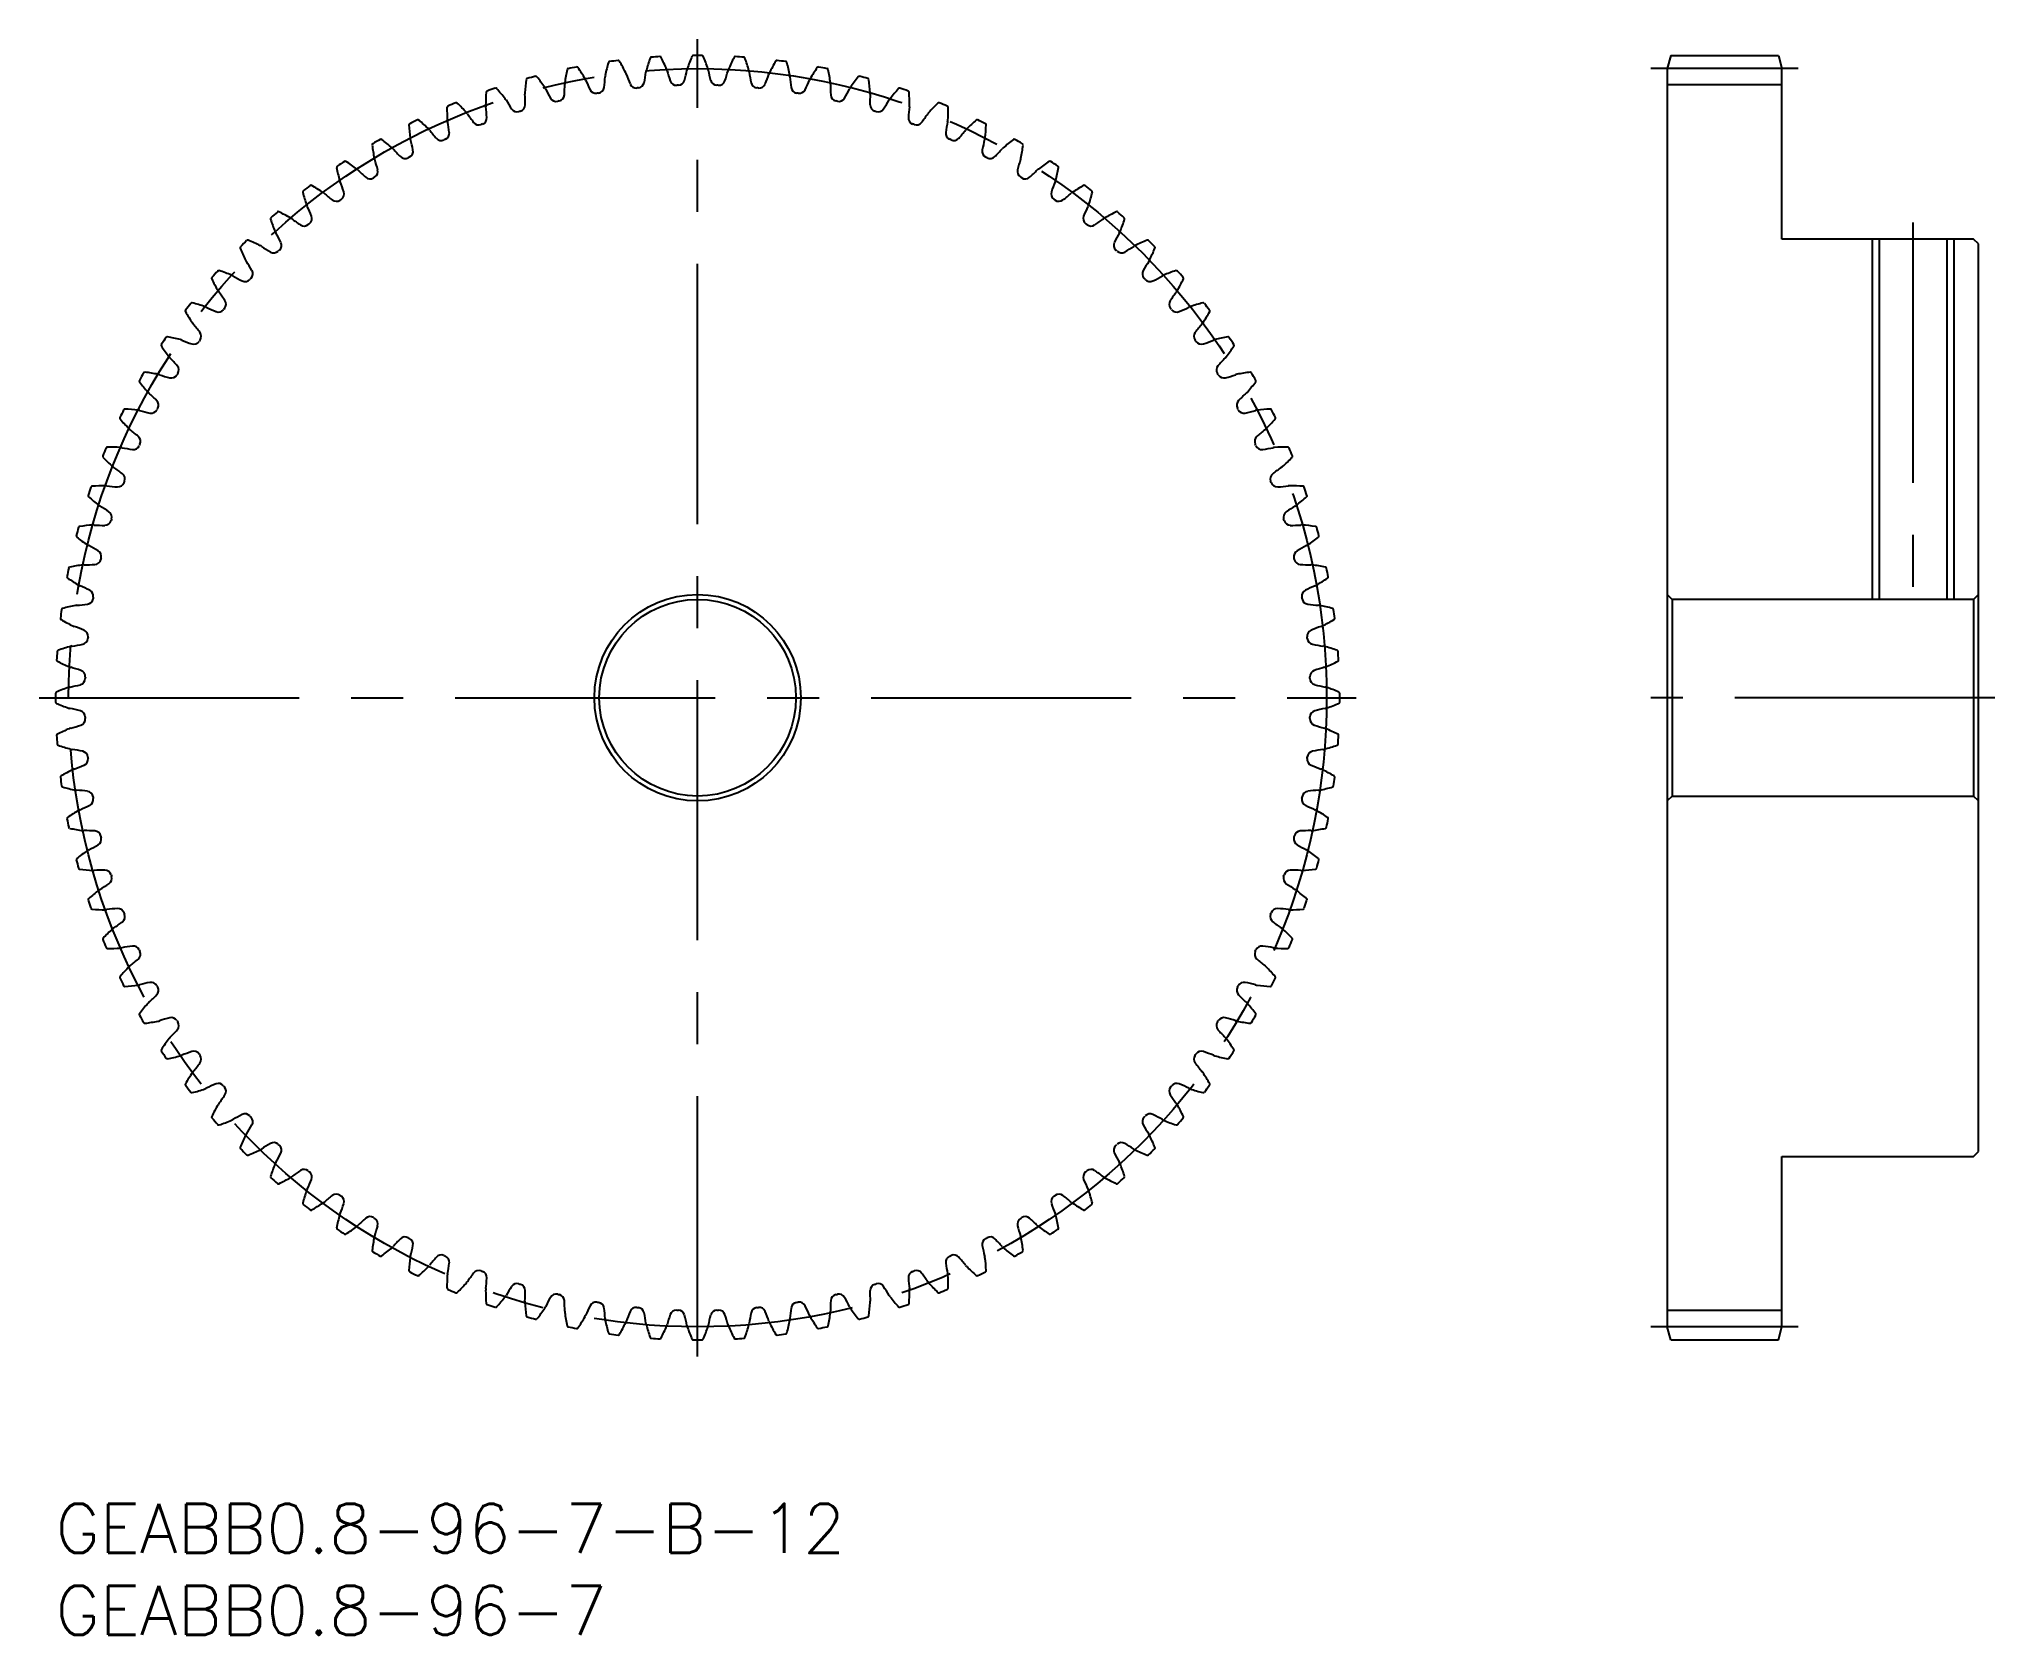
# Model space of a CAD drawing. Extents: x -1 to 118, y -8 to 89.
import ezdxf

# ---------------------------------------------------------------- set-up
doc = ezdxf.new("R2010")
doc.units = 0
doc.header["$LTSCALE"] = 0.5
doc.linetypes.add('CENTER', pattern=[50.8, 31.75, -6.35, 6.35, -6.35])
for name, color, linetype in [('MSM_CENTER', 1, 'CENTER'), ('MSM_CONTINUOUS', 7, 'CONTINUOUS'), ('MSM_NARROW', 5, 'CONTINUOUS'), ('MSM_PART_NUMBER', 7, 'CONTINUOUS')]:
    doc.layers.add(name, color=color, linetype=linetype)
doc.styles.get("Standard").update_dxf_attribs({"font": 'txt.shx', "height": 3, "bigfont": 'bigfont.shx'})

# ---------------------------------------------------------------- blocks, each defined once
blk = doc.blocks.new('*U2')
at = {"layer": 'MSM_PART_NUMBER'}
blk.add_text('GEABB0.8-96-7-B-12', height=3, dxfattribs=at).set_placement((0, -3))
blk = doc.blocks.new('*U3')
at = {"layer": 'MSM_PART_NUMBER'}
blk.add_text('GEABB0.8-96-7', height=3, dxfattribs=at).set_placement((0, -8))

msp = doc.modelspace()

# ---------------------------------------------------------------- linework, layer by layer
at = {"layer": 'MSM_CENTER'}
for p, q in [((39.2, 9), (39.2, 89.4)), ((106.4, 87.6), (97.4, 87.6)), ((113.4, 78.2), (113.4, 54.2)), ((-1, 49.2), (79.4, 49.2)), ((118.4, 49.2), (97.4, 49.2)), ((106.4, 10.8), (97.4, 10.8))]:
    msp.add_line(p, q, dxfattribs=at)
msp.add_circle((39.2, 49.2), 38.4, dxfattribs=at)
at = {"layer": 'MSM_CONTINUOUS'}
for p, q in [((98.61, 88.4), (98.4, 87.6)), ((98.61, 88.4), (105.19, 88.4)), ((105.19, 88.4), (105.4, 87.6)), ((98.4, 87.6), (98.4, 10.8)), ((105.4, 77.2), (105.4, 87.6)), ((105.4, 86.6), (98.4, 86.6)), ((117.1, 77.2), (105.4, 77.2)), ((111.33, 77.2), (111.33, 55.2)), ((115.47, 77.2), (115.47, 55.2)), ((117.4, 76.9), (117.1, 77.2)), ((117.4, 21.5), (117.4, 76.9)), ((98.4, 55.5), (98.7, 55.2)), ((98.7, 55.2), (98.7, 43.2)), ((117.1, 55.2), (98.7, 55.2)), ((117.1, 55.2), (117.4, 55.5)), ((117.1, 55.2), (117.1, 43.2)), ((98.7, 43.2), (98.4, 42.9)), ((98.7, 43.2), (117.1, 43.2)), ((117.4, 42.9), (117.1, 43.2)), ((117.1, 21.2), (117.4, 21.5)), ((105.4, 10.8), (105.4, 21.2)), ((105.4, 21.2), (117.1, 21.2)), ((105.4, 11.8), (98.4, 11.8)), ((98.61, 10), (98.4, 10.8)), ((105.19, 10), (105.4, 10.8)), ((98.61, 10), (105.19, 10))]:
    msp.add_line(p, q, dxfattribs=at)
for radius in [6.3, 6]:
    msp.add_circle((39.2, 49.2), radius, dxfattribs=at)
for centre, radius, start, end in [((38.94, 88.32), 0.08, 90.3877, 157.0735), ((39.2, 49.2), 39.2, 89.6123, 90.3877), ((39.46, 88.32), 0.08, 22.9265, 89.6123), ((42.98, 85.1), 12, 168.3235, 172.1875), ((31.31, 87.52), 0.08, 101.6377, 168.3235), ((39.2, 49.2), 39.2, 100.8623, 101.6377), ((31.83, 87.62), 0.08, 34.1765, 100.8623), ((21.97, 80.92), 12, 30.3125, 34.1765), ((34.22, 87.05), 0.665, 168.4375, 176.1863), ((45.32, 84.78), 12, 164.5735, 168.4375), ((33.83, 87.95), 0.08, 97.8877, 164.5735), ((39.2, 49.2), 39.2, 97.1123, 97.8877), ((34.36, 88.02), 0.08, 30.4265, 97.1123), ((24.08, 81.98), 12, 26.5625, 30.4265), ((34.22, 87.05), 0.665, 18.8137, 26.5625), ((43.93, 90.37), 9.6, 198.8455, 202.7207), ((26.53, 88.65), 9.6, 348.5293, 352.4045), ((36.7, 87.3), 0.665, 164.6875, 172.4363), ((47.64, 84.3), 12, 160.8235, 164.6875), ((36.38, 88.22), 0.08, 94.1377, 160.8235), ((39.2, 49.2), 39.2, 93.3623, 94.1377), ((36.91, 88.25), 0.08, 26.6765, 93.3623), ((26.25, 82.9), 12, 22.8125, 26.6765), ((36.7, 87.3), 0.665, 15.0637, 22.8125), ((46.61, 89.97), 9.6, 195.0955, 198.9707), ((29.14, 89.4), 9.6, 344.7793, 348.6545), ((39.2, 87.38), 0.665, 160.9375, 168.6863), ((49.91, 83.68), 12, 157.0735, 160.9375), ((28.49, 83.68), 12, 19.0625, 22.9265), ((39.2, 87.38), 0.665, 11.3137, 19.0625), ((49.26, 89.4), 9.6, 191.3455, 195.2207), ((31.79, 89.97), 9.6, 341.0293, 344.9045), ((41.7, 87.3), 0.665, 157.1875, 164.9363), ((52.15, 82.9), 12, 153.3235, 157.1875), ((41.49, 88.25), 0.08, 86.6377, 153.3235), ((39.2, 49.2), 39.2, 85.8623, 86.6377), ((42.02, 88.22), 0.08, 19.1765, 85.8623), ((30.76, 84.3), 12, 15.3125, 19.1765), ((41.7, 87.3), 0.665, 7.5637, 15.3125), ((51.87, 88.65), 9.6, 187.5955, 191.4707), ((34.47, 90.37), 9.6, 337.2793, 341.1545), ((44.18, 87.05), 0.665, 153.4375, 161.1863), ((54.32, 81.98), 12, 149.5735, 153.4375), ((44.04, 88.02), 0.08, 82.8877, 149.5735), ((39.2, 49.2), 39.2, 82.1123, 82.8877), ((44.57, 87.95), 0.08, 15.4265, 82.1123), ((33.08, 84.78), 12, 11.5625, 15.4265), ((44.18, 87.05), 0.665, 3.8137, 11.5625), ((56.43, 80.92), 12, 145.8235, 149.6875), ((46.57, 87.62), 0.08, 79.1377, 145.8235), ((39.2, 49.2), 39.2, 78.3623, 79.1377), ((47.09, 87.52), 0.08, 11.6765, 78.3623), ((35.42, 85.1), 12, 7.8125, 11.6765), ((38.26, 85.29), 12, 175.8235, 179.6875), ((26.37, 86.16), 0.08, 109.1377, 175.8235), ((39.2, 49.2), 39.2, 108.3623, 109.1377), ((26.88, 86.33), 0.08, 41.6765, 108.3623), ((17.97, 78.4), 12, 37.8125, 41.6765), ((29.32, 86.08), 0.665, 175.9375, 183.6863), ((40.63, 85.27), 12, 172.0735, 175.9375), ((19.08, 85.42), 9.6, 359.7793, 3.6545), ((28.82, 86.92), 0.08, 105.3877, 172.0735), ((39.2, 49.2), 39.2, 104.6123, 105.3877), ((29.33, 87.05), 0.08, 37.9265, 104.6123), ((19.93, 79.73), 12, 34.0625, 37.9265), ((29.32, 86.08), 0.665, 26.3137, 34.0625), ((38.52, 90.63), 9.6, 206.3455, 210.2207), ((30.67, 86.02), 0.4, 283.0494, 356.0293), ((21.49, 86.66), 9.6, 356.0293, 359.9045), ((31.75, 86.64), 0.665, 172.1875, 179.9363), ((31.75, 86.64), 0.665, 22.5637, 30.3125), ((41.23, 90.59), 9.6, 202.5955, 206.4707), ((32.99, 86.49), 0.4, 206.4707, 279.4506), ((39.2, 49.2), 37.4, 99.2994, 99.4506), ((33.09, 86.5), 0.4, 279.2994, 352.2793), ((23.98, 87.74), 9.6, 352.2793, 356.1545), ((35.45, 86.81), 0.4, 202.7207, 275.7006), ((39.2, 49.2), 37.4, 95.5494, 95.7006), ((35.54, 86.82), 0.4, 275.5494, 348.5293), ((37.91, 86.98), 0.4, 198.9707, 271.9506), ((39.2, 49.2), 37.4, 91.7994, 91.9506), ((38.01, 86.98), 0.4, 271.7994, 344.7793), ((40.39, 86.98), 0.4, 195.2207, 268.2006), ((39.2, 49.2), 37.4, 88.0494, 88.2006), ((40.49, 86.98), 0.4, 268.0494, 341.0293), ((42.86, 86.82), 0.4, 191.4707, 264.4506), ((39.2, 49.2), 37.4, 84.2994, 84.4506), ((42.95, 86.81), 0.4, 264.2994, 337.2793), ((54.42, 87.74), 9.6, 183.8455, 187.7207), ((45.31, 86.5), 0.4, 187.7207, 260.7006), ((39.2, 49.2), 37.4, 80.5494, 80.7006), ((45.41, 86.49), 0.4, 260.5494, 333.5293), ((37.17, 90.59), 9.6, 333.5293, 337.4045), ((46.65, 86.64), 0.665, 149.6875, 157.4363), ((46.65, 86.64), 0.665, 0.0637, 7.8125), ((56.91, 86.66), 9.6, 180.0955, 183.9707), ((47.73, 86.02), 0.4, 183.9707, 256.9506), ((39.88, 90.63), 9.6, 329.7793, 333.6545), ((49.08, 86.08), 0.665, 145.9375, 153.6863), ((58.47, 79.73), 12, 142.0735, 145.9375), ((49.07, 87.05), 0.08, 75.3877, 142.0735), ((39.2, 49.2), 39.2, 74.6123, 75.3877), ((49.58, 86.92), 0.08, 7.9265, 74.6123), ((37.77, 85.27), 12, 4.0625, 7.9265), ((59.32, 85.42), 9.6, 176.3455, 180.2207), ((49.08, 86.08), 0.665, 356.3137, 4.0625), ((60.43, 78.4), 12, 138.3235, 142.1875), ((51.52, 86.33), 0.08, 71.6377, 138.3235), ((39.2, 49.2), 39.2, 70.8623, 71.6377), ((52.03, 86.16), 0.08, 4.1765, 70.8623), ((40.14, 85.29), 12, 0.3125, 4.1765), ((35.9, 85.15), 12, 179.5735, 183.4375), ((23.99, 85.24), 0.08, 112.8877, 179.5735), ((39.2, 49.2), 39.2, 112.1123, 112.8877), ((24.47, 85.44), 0.08, 45.4265, 112.1123), ((16.11, 76.95), 12, 41.5625, 45.4265), ((24.59, 84.47), 0.665, 33.8137, 41.5625), ((33.12, 90.19), 9.6, 213.8455, 217.7207), ((26.93, 85.35), 0.665, 179.6875, 187.4363), ((16.75, 84.03), 9.6, 3.5293, 7.4045), ((26.93, 85.35), 0.665, 30.0637, 37.8125), ((35.81, 90.5), 9.6, 210.0955, 213.9707), ((28.18, 85.36), 0.4, 213.9707, 286.9506), ((39.2, 49.2), 37.4, 106.7994, 106.9506), ((28.27, 85.39), 0.4, 286.7994, 359.7793), ((30.57, 86), 0.4, 210.2207, 283.2006), ((39.2, 49.2), 37.4, 103.0494, 103.2006), ((39.2, 49.2), 37.4, 76.7994, 76.9506), ((47.83, 86), 0.4, 256.7994, 329.7793), ((50.13, 85.39), 0.4, 180.2207, 253.2006), ((39.2, 49.2), 37.4, 73.0494, 73.2006), ((50.22, 85.36), 0.4, 253.0494, 326.0293), ((42.59, 90.5), 9.6, 326.0293, 329.9045), ((51.47, 85.35), 0.665, 142.1875, 149.9363), ((61.65, 84.03), 9.6, 172.5955, 176.4707), ((51.47, 85.35), 0.665, 352.5637, 0.3125), ((45.28, 90.19), 9.6, 322.2793, 326.1545), ((53.81, 84.47), 0.665, 138.4375, 146.1863), ((62.29, 76.95), 12, 134.5735, 138.4375), ((53.93, 85.44), 0.08, 67.8877, 134.5735), ((39.2, 49.2), 39.2, 67.1123, 67.8877), ((54.41, 85.24), 0.08, 0.4265, 67.1123), ((42.5, 85.15), 12, 356.5625, 0.4265), ((21.66, 84.17), 0.08, 116.6377, 183.3235), ((33.56, 84.86), 12, 183.3235, 187.1875), ((39.2, 49.2), 39.2, 115.8623, 116.6377), ((22.14, 84.4), 0.08, 49.1765, 115.8623), ((14.34, 75.38), 12, 45.3125, 49.1765), ((22.31, 83.44), 0.665, 37.5637, 45.3125), ((30.45, 89.7), 9.6, 217.5955, 221.4707), ((23.65, 83.65), 0.4, 294.2994, 7.2793), ((24.59, 84.47), 0.665, 183.4375, 191.1863), ((14.52, 82.49), 9.6, 7.2793, 11.1545), ((25.84, 84.56), 0.4, 217.7207, 290.7006), ((39.2, 49.2), 37.4, 110.5494, 110.7006), ((25.93, 84.59), 0.4, 290.5494, 3.5293), ((52.47, 84.59), 0.4, 176.4707, 249.4506), ((39.2, 49.2), 37.4, 69.2994, 69.4506), ((52.56, 84.56), 0.4, 249.2994, 322.2793), ((54.75, 83.65), 0.4, 172.7207, 245.7006), ((63.88, 82.49), 9.6, 168.8455, 172.7207), ((53.81, 84.47), 0.665, 348.8137, 356.5625), ((47.95, 89.7), 9.6, 318.5293, 322.4045), ((56.09, 83.44), 0.665, 134.6875, 142.4363), ((64.06, 75.38), 12, 130.8235, 134.6875), ((56.26, 84.4), 0.08, 64.1377, 130.8235), ((39.2, 49.2), 39.2, 63.3623, 64.1377), ((44.84, 84.86), 12, 352.8125, 356.6765), ((56.74, 84.17), 0.08, 356.6765, 63.3623), ((19.41, 82.95), 0.08, 120.3877, 187.0735), ((31.24, 84.41), 12, 187.0735, 190.9375), ((39.2, 49.2), 39.2, 119.6123, 120.3877), ((19.87, 83.21), 0.08, 52.9265, 119.6123), ((12.68, 73.7), 12, 49.0625, 52.9265), ((20.11, 82.26), 0.665, 41.3137, 49.0625), ((27.82, 89.04), 9.6, 221.3455, 225.2207), ((21.43, 82.56), 0.4, 298.0494, 11.0293), ((22.31, 83.44), 0.665, 187.1875, 194.9363), ((12.4, 80.8), 9.6, 11.0293, 14.9045), ((23.55, 83.61), 0.4, 221.4707, 294.4506), ((39.2, 49.2), 37.4, 114.2994, 114.4506), ((39.2, 49.2), 37.4, 65.5494, 65.7006), ((54.85, 83.61), 0.4, 245.5494, 318.5293), ((56.97, 82.56), 0.4, 168.9707, 241.9506), ((66, 80.8), 9.6, 165.0955, 168.9707), ((56.09, 83.44), 0.665, 345.0637, 352.8125), ((50.58, 89.04), 9.6, 314.7793, 318.6545), ((58.29, 82.26), 0.665, 130.9375, 138.6863), ((65.72, 73.7), 12, 127.0735, 130.9375), ((58.53, 83.21), 0.08, 60.3877, 127.0735), ((39.2, 49.2), 39.2, 59.6123, 60.3877), ((47.16, 84.41), 12, 349.0625, 352.9265), ((58.99, 82.95), 0.08, 352.9265, 59.6123), ((17.25, 81.58), 0.08, 124.1377, 190.8235), ((28.95, 83.82), 12, 190.8235, 194.6875), ((39.2, 49.2), 39.2, 123.3623, 124.1377), ((17.69, 81.87), 0.08, 56.6765, 123.3623), ((11.14, 71.91), 12, 52.8125, 56.6765), ((17.99, 80.94), 0.665, 45.0637, 52.8125), ((25.24, 88.21), 9.6, 225.0955, 228.9707), ((20.11, 82.26), 0.665, 190.9375, 198.6863), ((10.39, 78.98), 9.6, 14.7793, 18.6545), ((19.28, 81.33), 0.4, 301.7994, 14.7793), ((21.34, 82.51), 0.4, 225.2207, 298.2006), ((39.2, 49.2), 37.4, 118.0494, 118.2006), ((39.2, 49.2), 37.4, 61.7994, 61.9506), ((57.06, 82.51), 0.4, 241.7994, 314.7793), ((59.12, 81.33), 0.4, 165.2207, 238.2006), ((68.01, 78.98), 9.6, 161.3455, 165.2207), ((58.29, 82.26), 0.665, 341.3137, 349.0625), ((53.16, 88.21), 9.6, 311.0293, 314.9045), ((60.41, 80.94), 0.665, 127.1875, 134.9363), ((67.26, 71.91), 12, 123.3235, 127.1875), ((60.71, 81.87), 0.08, 56.6377, 123.3235), ((39.2, 49.2), 39.2, 55.8623, 56.6377), ((49.45, 83.82), 12, 345.3125, 349.1765), ((61.15, 81.58), 0.08, 349.1765, 55.8623), ((15.18, 80.07), 0.08, 127.8877, 194.5735), ((26.71, 83.07), 12, 194.5735, 198.4375), ((39.2, 49.2), 39.2, 127.1123, 127.8877), ((15.6, 80.4), 0.08, 60.4265, 127.1123), ((9.71, 70.03), 12, 56.5625, 60.4265), ((15.96, 79.49), 0.665, 48.8137, 56.5625), ((17.99, 80.94), 0.665, 194.6875, 202.4363), ((8.5, 77.03), 9.6, 18.5293, 22.4045), ((17.22, 79.95), 0.4, 305.5494, 18.5293), ((19.2, 81.27), 0.4, 228.9707, 301.9506), ((39.2, 49.2), 37.4, 121.7994, 121.9506), ((39.2, 49.2), 37.4, 58.0494, 58.2006), ((59.2, 81.27), 0.4, 238.0494, 311.0293), ((61.18, 79.95), 0.4, 161.4707, 234.4506), ((69.9, 77.03), 9.6, 157.5955, 161.4707), ((60.41, 80.94), 0.665, 337.5637, 345.3125), ((62.44, 79.49), 0.665, 123.4375, 131.1863), ((68.69, 70.03), 12, 119.5735, 123.4375), ((62.8, 80.4), 0.08, 52.8877, 119.5735), ((39.2, 49.2), 39.2, 52.1123, 52.8877), ((51.69, 83.07), 12, 341.5625, 345.4265), ((63.22, 80.07), 0.08, 345.4265, 52.1123), ((39.2, 49.2), 39.2, 130.8623, 131.6377), ((13.61, 78.79), 0.08, 64.1765, 130.8623), ((8.41, 68.06), 12, 60.3125, 64.1765), ((15.96, 79.49), 0.665, 198.4375, 206.1863), ((6.75, 74.96), 9.6, 22.2793, 26.1545), ((22.71, 87.22), 9.6, 228.8455, 232.7207), ((17.14, 79.9), 0.4, 232.7207, 305.7006), ((39.2, 49.2), 37.4, 125.5494, 125.7006), ((39.2, 49.2), 37.4, 54.2994, 54.4506), ((61.26, 79.9), 0.4, 234.2994, 307.2793), ((55.69, 87.22), 9.6, 307.2793, 311.1545), ((71.65, 74.96), 9.6, 153.8455, 157.7207), ((62.44, 79.49), 0.665, 333.8137, 341.5625), ((69.99, 68.06), 12, 115.8235, 119.6875), ((64.79, 78.79), 0.08, 49.1377, 115.8235), ((39.2, 49.2), 39.2, 48.3623, 49.1377), ((13.21, 78.44), 0.08, 131.6377, 198.3235), ((24.52, 82.18), 12, 198.3235, 202.1875), ((14.03, 77.9), 0.665, 202.1875, 209.9363), ((14.03, 77.9), 0.665, 52.5637, 60.3125), ((20.26, 86.06), 9.6, 232.5955, 236.4707), ((15.18, 78.39), 0.4, 236.4707, 309.4506), ((39.2, 49.2), 37.4, 129.2994, 129.4506), ((15.26, 78.45), 0.4, 309.2994, 22.2793), ((63.14, 78.45), 0.4, 157.7207, 230.7006), ((39.2, 49.2), 37.4, 50.5494, 50.7006), ((63.22, 78.39), 0.4, 230.5494, 303.5293), ((58.14, 86.06), 9.6, 303.5293, 307.4045), ((64.37, 77.9), 0.665, 119.6875, 127.4363), ((64.37, 77.9), 0.665, 330.0637, 337.8125), ((53.88, 82.18), 12, 337.8125, 341.6765), ((65.19, 78.44), 0.08, 341.6765, 48.3623), ((11.35, 76.67), 0.08, 135.3877, 202.0735), ((22.4, 81.15), 12, 202.0735, 205.9375), ((39.2, 49.2), 39.2, 134.6123, 135.3877), ((11.73, 77.05), 0.08, 67.9265, 134.6123), ((7.25, 66), 12, 64.0625, 67.9265), ((12.2, 76.2), 0.665, 56.3137, 64.0625), ((17.89, 84.74), 9.6, 236.3455, 240.2207), ((13.32, 76.75), 0.4, 240.2207, 313.2006), ((5.13, 72.79), 9.6, 26.0293, 29.9045), ((39.2, 49.2), 37.4, 133.0494, 133.2006), ((13.4, 76.82), 0.4, 313.0494, 26.0293), ((65, 76.82), 0.4, 153.9707, 226.9506), ((73.27, 72.79), 9.6, 150.0955, 153.9707), ((39.2, 49.2), 37.4, 46.7994, 46.9506), ((65.08, 76.75), 0.4, 226.7994, 299.7793), ((60.51, 84.74), 9.6, 299.7793, 303.6545), ((66.2, 76.2), 0.665, 115.9375, 123.6863), ((71.15, 66), 12, 112.0735, 115.9375), ((66.67, 77.05), 0.08, 45.3877, 112.0735), ((39.2, 49.2), 39.2, 44.6123, 45.3877), ((56, 81.15), 12, 334.0625, 337.9265), ((67.05, 76.67), 0.08, 337.9265, 44.6123), ((39.2, 49.2), 39.2, 138.3623, 139.1377), ((9.96, 75.19), 0.08, 71.6765, 138.3623), ((6.22, 63.88), 12, 67.8125, 71.6765), ((12.2, 76.2), 0.665, 205.9375, 213.6863), ((3.66, 70.51), 9.6, 29.7793, 33.6545), ((11.65, 75.08), 0.4, 316.7994, 29.7793), ((66.75, 75.08), 0.4, 150.2207, 223.2006), ((74.74, 70.51), 9.6, 146.3455, 150.2207), ((66.2, 76.2), 0.665, 326.3137, 334.0625), ((72.18, 63.88), 12, 108.3235, 112.1875), ((68.44, 75.19), 0.08, 41.6377, 108.3235), ((39.2, 49.2), 39.2, 40.8623, 41.6377), ((9.61, 74.79), 0.08, 139.1377, 205.8235), ((20.34, 79.99), 12, 205.8235, 209.6875), ((10.5, 74.37), 0.665, 209.6875, 217.4363), ((10.5, 74.37), 0.665, 60.0637, 67.8125), ((15.61, 83.27), 9.6, 240.0955, 243.9707), ((11.58, 75), 0.4, 243.9707, 316.9506), ((39.2, 49.2), 37.4, 136.7994, 136.9506), ((39.2, 49.2), 37.4, 43.0494, 43.2006), ((66.82, 75), 0.4, 223.0494, 296.0293), ((62.79, 83.27), 9.6, 296.0293, 299.9045), ((67.9, 74.37), 0.665, 112.1875, 119.9363), ((67.9, 74.37), 0.665, 322.5637, 330.3125), ((58.06, 79.99), 12, 330.3125, 334.1765), ((68.79, 74.79), 0.08, 334.1765, 40.8623), ((8, 72.8), 0.08, 142.8877, 209.5735), ((39.2, 49.2), 39.2, 142.1123, 142.8877), ((8.33, 73.22), 0.08, 75.4265, 142.1123), ((5.33, 61.69), 12, 71.5625, 75.4265), ((8.91, 72.44), 0.665, 63.8137, 71.5625), ((13.44, 81.65), 9.6, 243.8455, 247.7207), ((9.95, 73.14), 0.4, 247.7207, 320.7006), ((2.34, 68.14), 9.6, 33.5293, 37.4045), ((39.2, 49.2), 37.4, 140.5494, 140.7006), ((10.01, 73.22), 0.4, 320.5494, 33.5293), ((68.39, 73.22), 0.4, 146.4707, 219.4506), ((76.06, 68.14), 9.6, 142.5955, 146.4707), ((39.2, 49.2), 37.4, 39.2994, 39.4506), ((68.45, 73.14), 0.4, 219.2994, 292.2793), ((64.96, 81.65), 9.6, 292.2793, 296.1545), ((69.49, 72.44), 0.665, 108.4375, 116.1863), ((73.07, 61.69), 12, 104.5735, 108.4375), ((70.07, 73.22), 0.08, 37.8877, 104.5735), ((39.2, 49.2), 39.2, 37.1123, 37.8877), ((70.4, 72.8), 0.08, 330.4265, 37.1123), ((18.37, 78.69), 12, 209.5735, 213.4375), ((8.91, 72.44), 0.665, 213.4375, 221.1863), ((1.18, 65.69), 9.6, 37.2793, 41.1545), ((77.22, 65.69), 9.6, 138.8455, 142.7207), ((69.49, 72.44), 0.665, 318.8137, 326.5625), ((60.03, 78.69), 12, 326.5625, 330.4265), ((6.53, 70.71), 0.08, 146.6377, 213.3235), ((39.2, 49.2), 39.2, 145.8623, 146.6377), ((16.49, 77.26), 12, 213.3235, 217.1875), ((6.82, 71.15), 0.08, 79.1765, 145.8623), ((4.58, 59.45), 12, 75.3125, 79.1765), ((7.46, 70.41), 0.665, 67.5637, 75.3125), ((11.37, 79.9), 9.6, 247.5955, 251.4707), ((8.45, 71.18), 0.4, 251.4707, 324.4506), ((39.2, 49.2), 37.4, 144.2994, 144.4506), ((8.5, 71.26), 0.4, 324.2994, 37.2793), ((69.9, 71.26), 0.4, 142.7207, 215.7006), ((39.2, 49.2), 37.4, 35.5494, 35.7006), ((69.95, 71.18), 0.4, 215.5494, 288.5293), ((67.03, 79.9), 9.6, 288.5293, 292.4045), ((70.94, 70.41), 0.665, 104.6875, 112.4363), ((73.82, 59.45), 12, 100.8235, 104.6875), ((61.91, 77.26), 12, 322.8125, 326.6765), ((71.58, 71.15), 0.08, 34.1377, 100.8235), ((39.2, 49.2), 39.2, 33.3623, 34.1377), ((71.87, 70.71), 0.08, 326.6765, 33.3623), ((7.46, 70.41), 0.665, 217.1875, 224.9363), ((0.19, 63.16), 9.6, 41.0293, 44.9045), ((7.13, 69.2), 0.4, 328.0494, 41.0293), ((71.27, 69.2), 0.4, 138.9707, 211.9506), ((78.21, 63.16), 9.6, 135.0955, 138.9707), ((70.94, 70.41), 0.665, 315.0637, 322.8125), ((5.19, 68.53), 0.08, 150.3877, 217.0735), ((39.2, 49.2), 39.2, 149.6123, 150.3877), ((14.7, 75.72), 12, 217.0735, 220.9375), ((5.45, 68.99), 0.08, 82.9265, 149.6123), ((3.99, 57.16), 12, 79.0625, 82.9265), ((6.14, 68.29), 0.665, 71.3137, 79.0625), ((9.42, 78.01), 9.6, 251.3455, 255.2207), ((7.07, 69.12), 0.4, 255.2207, 328.2006), ((39.2, 49.2), 37.4, 148.0494, 148.2006), ((39.2, 49.2), 37.4, 31.7994, 31.9506), ((71.33, 69.12), 0.4, 211.7994, 284.7793), ((68.98, 78.01), 9.6, 284.7793, 288.6545), ((72.26, 68.29), 0.665, 100.9375, 108.6863), ((74.41, 57.16), 12, 97.0735, 100.9375), ((63.7, 75.72), 12, 319.0625, 322.9265), ((72.95, 68.99), 0.08, 30.3877, 97.0735), ((39.2, 49.2), 39.2, 29.6123, 30.3877), ((73.21, 68.53), 0.08, 322.9265, 29.6123), ((6.14, 68.29), 0.665, 220.9375, 228.6863), ((-0.64, 60.58), 9.6, 44.7793, 48.6545), ((5.89, 67.06), 0.4, 331.7994, 44.7793), ((39.2, 49.2), 37.4, 151.7994, 151.9506), ((72.51, 67.06), 0.4, 135.2207, 208.2006), ((39.2, 49.2), 37.4, 28.0494, 28.2006), ((79.04, 60.58), 9.6, 131.3455, 135.2207), ((72.26, 68.29), 0.665, 311.3137, 319.0625), ((4, 66.26), 0.08, 154.1377, 220.8235), ((39.2, 49.2), 39.2, 153.3623, 154.1377), ((13.02, 74.06), 12, 220.8235, 224.6875), ((4.23, 66.74), 0.08, 86.6765, 153.3623), ((3.54, 54.84), 12, 82.8125, 86.6765), ((4.96, 66.09), 0.665, 75.0637, 82.8125), ((7.6, 76), 9.6, 255.0955, 258.9707), ((5.84, 66.97), 0.4, 258.9707, 331.9506), ((72.56, 66.97), 0.4, 208.0494, 281.0293), ((70.8, 76), 9.6, 281.0293, 284.9045), ((73.44, 66.09), 0.665, 97.1875, 104.9363), ((74.86, 54.84), 12, 93.3235, 97.1875), ((65.38, 74.06), 12, 315.3125, 319.1765), ((74.17, 66.74), 0.08, 26.6377, 93.3235), ((39.2, 49.2), 39.2, 25.8623, 26.6377), ((74.4, 66.26), 0.08, 319.1765, 25.8623), ((3.16, 64.41), 0.08, 90.4265, 157.1123), ((3.25, 52.5), 12, 86.5625, 90.4265), ((4.96, 66.09), 0.665, 224.6875, 232.4363), ((-1.3, 57.95), 9.6, 48.5293, 52.4045), ((4.75, 64.75), 0.4, 262.7207, 335.7006), ((4.79, 64.85), 0.4, 335.5494, 48.5293), ((39.2, 49.2), 37.4, 155.5494, 155.7006), ((73.61, 64.85), 0.4, 131.4707, 204.4506), ((39.2, 49.2), 37.4, 24.2994, 24.4506), ((73.65, 64.75), 0.4, 204.2994, 277.2793), ((79.7, 57.95), 9.6, 127.5955, 131.4707), ((73.44, 66.09), 0.665, 307.5637, 315.3125), ((75.15, 52.5), 12, 89.5735, 93.4375), ((75.24, 64.41), 0.08, 22.8877, 89.5735), ((39.2, 49.2), 39.2, 157.1123, 157.8877), ((2.96, 63.93), 0.08, 157.8877, 224.5735), ((11.45, 72.29), 12, 224.5735, 228.4375), ((3.93, 63.81), 0.665, 228.4375, 236.1863), ((3.93, 63.81), 0.665, 78.8137, 86.5625), ((5.91, 73.88), 9.6, 258.8455, 262.7207), ((72.49, 73.88), 9.6, 277.2793, 281.1545), ((74.47, 63.81), 0.665, 93.4375, 101.1863), ((74.47, 63.81), 0.665, 303.8137, 311.5625), ((66.95, 72.29), 12, 311.5625, 315.4265), ((39.2, 49.2), 39.2, 22.1123, 22.8877), ((75.44, 63.93), 0.08, 315.4265, 22.1123), ((2.24, 62.03), 0.08, 94.1765, 160.8623), ((3.11, 50.14), 12, 90.3125, 94.1765), ((3.05, 61.47), 0.665, 82.5637, 90.3125), ((4.37, 71.65), 9.6, 262.5955, 266.4707), ((-1.79, 55.28), 9.6, 52.2793, 56.1545), ((3.81, 62.47), 0.4, 266.4707, 339.4506), ((3.84, 62.56), 0.4, 339.2994, 52.2793), ((39.2, 49.2), 37.4, 159.2994, 159.4506), ((74.56, 62.56), 0.4, 127.7207, 200.7006), ((39.2, 49.2), 37.4, 20.5494, 20.7006), ((74.59, 62.47), 0.4, 200.5494, 273.5293), ((80.19, 55.28), 9.6, 123.8455, 127.7207), ((74.03, 71.65), 9.6, 273.5293, 277.4045), ((75.35, 61.47), 0.665, 89.6875, 97.4363), ((75.29, 50.14), 12, 85.8235, 89.6875), ((76.16, 62.03), 0.08, 19.1377, 85.8235), ((2.07, 61.52), 0.08, 161.6377, 228.3235), ((39.2, 49.2), 39.2, 160.8623, 161.6377), ((10, 70.43), 12, 228.3235, 232.1875), ((3.05, 61.47), 0.665, 232.1875, 239.9363), ((-2.1, 52.59), 9.6, 56.0293, 59.9045), ((80.5, 52.59), 9.6, 120.0955, 123.9707), ((75.35, 61.47), 0.665, 300.0637, 307.8125), ((68.4, 70.43), 12, 307.8125, 311.6765), ((39.2, 49.2), 39.2, 18.3623, 19.1377), ((76.33, 61.52), 0.08, 311.6765, 18.3623), ((3.13, 47.77), 12, 94.0625, 97.9265), ((2.32, 59.08), 0.665, 86.3137, 94.0625), ((2.98, 69.32), 9.6, 266.3455, 270.2207), ((3.01, 60.13), 0.4, 270.2207, 343.2006), ((3.04, 60.22), 0.4, 343.0494, 56.0293), ((39.2, 49.2), 37.4, 163.0494, 163.2006), ((75.36, 60.22), 0.4, 123.9707, 196.9506), ((39.2, 49.2), 37.4, 16.7994, 16.9506), ((75.39, 60.13), 0.4, 196.7994, 269.7793), ((75.42, 69.32), 9.6, 269.7793, 273.6545), ((76.08, 59.08), 0.665, 85.9375, 93.6863), ((75.27, 47.77), 12, 82.0735, 85.9375), ((39.2, 49.2), 39.2, 164.6123, 165.3877), ((1.35, 59.07), 0.08, 165.3877, 232.0735), ((8.67, 68.47), 12, 232.0735, 235.9375), ((1.48, 59.58), 0.08, 97.9265, 164.6123), ((2.32, 59.08), 0.665, 235.9375, 243.6863), ((76.08, 59.08), 0.665, 296.3137, 304.0625), ((69.73, 68.47), 12, 304.0625, 307.9265), ((76.92, 59.58), 0.08, 15.3877, 82.0735), ((39.2, 49.2), 39.2, 14.6123, 15.3877), ((77.05, 59.07), 0.08, 307.9265, 14.6123), ((1.76, 56.65), 0.665, 90.0637, 97.8125), ((1.74, 66.91), 9.6, 270.0955, 273.9707), ((-2.23, 49.88), 9.6, 59.7793, 63.6545), ((2.38, 57.73), 0.4, 273.9707, 346.9506), ((2.4, 57.83), 0.4, 346.7994, 59.7793), ((39.2, 49.2), 37.4, 166.7994, 166.9506), ((76, 57.83), 0.4, 120.2207, 193.2006), ((39.2, 49.2), 37.4, 13.0494, 13.2006), ((76.02, 57.73), 0.4, 193.0494, 266.0293), ((80.63, 49.88), 9.6, 116.3455, 120.2207), ((76.66, 66.91), 9.6, 266.0293, 269.9045), ((76.64, 56.65), 0.665, 82.1875, 89.9363), ((39.2, 49.2), 39.2, 168.3623, 169.1377), ((0.78, 56.57), 0.08, 169.1377, 235.8235), ((7.48, 66.43), 12, 235.8235, 239.6875), ((0.88, 57.09), 0.08, 101.6765, 168.3623), ((3.3, 45.42), 12, 97.8125, 101.6765), ((75.1, 45.42), 12, 78.3235, 82.1875), ((70.92, 66.43), 12, 300.3125, 304.1765), ((77.52, 57.09), 0.08, 11.6383, 78.3235), ((39.2, 49.2), 39.2, 10.8623, 11.6377), ((77.62, 56.57), 0.08, 304.1765, 10.8623), ((1.76, 56.65), 0.665, 239.6875, 247.4363), ((-2.19, 47.17), 9.6, 63.5293, 67.4045), ((1.9, 55.31), 0.4, 277.7207, 350.7006), ((1.91, 55.41), 0.4, 350.5494, 63.5293), ((39.2, 49.2), 37.4, 170.5494, 170.7006), ((76.49, 55.41), 0.4, 116.4707, 189.4506), ((39.2, 49.2), 37.4, 9.2994, 9.4506), ((76.5, 55.31), 0.4, 189.2994, 262.2793), ((80.59, 47.17), 9.6, 112.5955, 116.4707), ((76.64, 56.65), 0.665, 292.5637, 300.3125), ((39.2, 49.2), 39.2, 172.1123, 172.8877), ((0.38, 54.04), 0.08, 172.8877, 239.5735), ((6.42, 64.32), 12, 239.5735, 243.4375), ((0.45, 54.57), 0.08, 105.4265, 172.1123), ((3.62, 43.08), 12, 101.5625, 105.4265), ((1.35, 54.18), 0.665, 93.8137, 101.5625), ((0.66, 64.42), 9.6, 273.8455, 277.7207), ((77.74, 64.42), 9.6, 262.2793, 266.1545), ((77.05, 54.18), 0.665, 78.4375, 86.1863), ((74.78, 43.08), 12, 74.5735, 78.4375), ((71.98, 64.32), 12, 296.5625, 300.4265), ((77.95, 54.57), 0.08, 7.8877, 74.5735), ((39.2, 49.2), 39.2, 7.1123, 7.8877), ((78.02, 54.04), 0.08, 300.4265, 7.1123), ((1.35, 54.18), 0.665, 243.4375, 251.1863), ((-1.97, 44.47), 9.6, 67.2793, 71.1545), ((1.58, 52.86), 0.4, 281.4707, 354.4506), ((1.59, 52.95), 0.4, 354.2994, 67.2793), ((39.2, 49.2), 37.4, 174.2994, 174.4506), ((76.81, 52.95), 0.4, 112.7207, 185.7006), ((39.2, 49.2), 37.4, 5.5494, 5.7006), ((76.82, 52.86), 0.4, 185.5494, 258.5293), ((80.37, 44.47), 9.6, 108.8455, 112.7207), ((77.05, 54.18), 0.665, 288.8137, 296.5625), ((39.2, 49.2), 39.2, 175.8623, 176.6377), ((0.15, 51.49), 0.08, 176.6377, 243.3235), ((0.18, 52.02), 0.08, 109.1765, 175.8623), ((5.5, 62.15), 12, 243.3235, 247.1875), ((4.1, 40.76), 12, 105.3125, 109.1765), ((1.1, 51.7), 0.665, 97.5637, 105.3125), ((-0.25, 61.87), 9.6, 277.5955, 281.4707), ((78.65, 61.87), 9.6, 258.5293, 262.4045), ((77.3, 51.7), 0.665, 74.6875, 82.4363), ((74.3, 40.76), 12, 70.8235, 74.6875), ((72.9, 62.15), 12, 292.8125, 296.6765), ((78.22, 52.02), 0.08, 4.1383, 70.8235), ((78.25, 51.49), 0.08, 296.6765, 3.3623), ((39.2, 49.2), 39.2, 3.3623, 4.1377), ((1.1, 51.7), 0.665, 247.1875, 254.9363), ((-1.57, 41.79), 9.6, 71.0293, 74.9045), ((1.42, 50.39), 0.4, 285.2207, 358.2006), ((1.42, 50.49), 0.4, 358.0494, 71.0293), ((39.2, 49.2), 37.4, 178.0494, 178.2006), ((76.98, 50.49), 0.4, 108.9707, 181.9506), ((39.2, 49.2), 37.4, 1.7994, 1.9506), ((76.98, 50.39), 0.4, 181.7994, 254.7793), ((79.97, 41.79), 9.6, 105.0955, 108.9707), ((77.3, 51.7), 0.665, 285.0637, 292.8125), ((0.08, 49.46), 0.08, 112.9265, 179.6123), ((39.2, 49.2), 39.2, 179.6123, 180.3877), ((4.72, 38.49), 12, 109.0625, 112.9265), ((1.02, 49.2), 0.665, 101.3137, 109.0625), ((-1, 59.26), 9.6, 281.3455, 285.2207), ((79.4, 59.26), 9.6, 254.7793, 258.6545), ((77.38, 49.2), 0.665, 70.9375, 78.6863), ((73.68, 38.49), 12, 67.0735, 70.9375), ((78.32, 49.46), 0.08, 0.3883, 67.0735), ((39.2, 49.2), 39.2, 359.6123, 0.3877), ((0.08, 48.94), 0.08, 180.3877, 247.0735), ((4.72, 59.91), 12, 247.0735, 250.9375), ((1.02, 49.2), 0.665, 250.9375, 258.6863), ((-1, 39.14), 9.6, 74.7793, 78.6545), ((1.42, 48.01), 0.4, 1.7994, 74.7793), ((1.42, 47.91), 0.4, 288.9707, 1.9506), ((39.2, 49.2), 37.4, 181.7994, 181.9506), ((76.98, 48.01), 0.4, 105.2207, 178.2006), ((39.2, 49.2), 37.4, 358.0494, 358.2006), ((76.98, 47.91), 0.4, 178.0494, 251.0293), ((79.4, 39.14), 9.6, 101.3455, 105.2207), ((77.38, 49.2), 0.665, 281.3137, 289.0625), ((73.68, 59.91), 12, 289.0625, 292.9265), ((78.32, 48.94), 0.08, 292.9265, 359.6123), ((0.15, 46.91), 0.08, 116.6765, 183.3623), ((39.2, 49.2), 39.2, 183.3623, 184.1377), ((5.5, 36.25), 12, 112.8125, 116.6765), ((1.1, 46.7), 0.665, 105.0637, 112.8125), ((-1.57, 56.61), 9.6, 285.0955, 288.9707), ((79.97, 56.61), 9.6, 251.0293, 254.9045), ((77.3, 46.7), 0.665, 67.1875, 74.9363), ((72.9, 36.25), 12, 63.3235, 67.1875), ((78.25, 46.91), 0.08, 356.6383, 63.3235), ((39.2, 49.2), 39.2, 355.8623, 356.6377), ((0.18, 46.38), 0.08, 184.1377, 250.8235), ((4.1, 57.64), 12, 250.8235, 254.6875), ((1.1, 46.7), 0.665, 254.6875, 262.4363), ((-0.25, 36.53), 9.6, 78.5293, 82.4045), ((1.58, 45.54), 0.4, 5.5494, 78.5293), ((1.59, 45.45), 0.4, 292.7207, 5.7006), ((39.2, 49.2), 37.4, 185.5494, 185.7006), ((76.81, 45.45), 0.4, 174.2994, 247.2793), ((76.82, 45.54), 0.4, 101.4707, 174.4506), ((39.2, 49.2), 37.4, 354.2994, 354.4506), ((78.65, 36.53), 9.6, 97.5955, 101.4707), ((77.3, 46.7), 0.665, 277.5637, 285.3125), ((74.3, 57.64), 12, 285.3125, 289.1765), ((78.22, 46.38), 0.08, 289.1765, 355.8623), ((0.38, 44.36), 0.08, 120.4265, 187.1123), ((39.2, 49.2), 39.2, 187.1123, 187.8877), ((6.42, 34.08), 12, 116.5625, 120.4265), ((1.35, 44.22), 0.665, 108.8137, 116.5625), ((-1.97, 53.93), 9.6, 288.8455, 292.7207), ((80.37, 53.93), 9.6, 247.2793, 251.1545), ((77.05, 44.22), 0.665, 63.4375, 71.1863), ((71.98, 34.08), 12, 59.5735, 63.4375), ((39.2, 49.2), 39.2, 352.1123, 352.8877), ((78.02, 44.36), 0.08, 352.8883, 59.5735), ((0.45, 43.83), 0.08, 187.8883, 254.5735), ((3.62, 55.32), 12, 254.5735, 258.4375), ((1.35, 44.22), 0.665, 258.4375, 266.1863), ((0.66, 33.98), 9.6, 82.2793, 86.1545), ((1.9, 43.09), 0.4, 9.2994, 82.2793), ((1.91, 42.99), 0.4, 296.4707, 9.4506), ((39.2, 49.2), 37.4, 189.2994, 189.4506), ((39.2, 49.2), 37.4, 350.5494, 350.7006), ((76.49, 42.99), 0.4, 170.5494, 243.5293), ((76.5, 43.09), 0.4, 97.7207, 170.7006), ((77.74, 33.98), 9.6, 93.8455, 97.7207), ((77.05, 44.22), 0.665, 273.8137, 281.5625), ((74.78, 55.32), 12, 281.5625, 285.4265), ((77.95, 43.83), 0.08, 285.4265, 352.1123), ((0.78, 41.83), 0.08, 124.1765, 190.8623), ((39.2, 49.2), 39.2, 190.8623, 191.6377), ((7.48, 31.97), 12, 120.3125, 124.1765), ((1.76, 41.75), 0.665, 112.5637, 120.3125), ((-2.19, 51.23), 9.6, 292.5955, 296.4707), ((80.59, 51.23), 9.6, 243.5293, 247.4045), ((76.64, 41.75), 0.665, 59.6875, 67.4363), ((70.92, 31.97), 12, 55.8235, 59.6875), ((39.2, 49.2), 39.2, 348.3623, 349.1377), ((77.62, 41.83), 0.08, 349.1383, 55.8235), ((0.88, 41.31), 0.08, 191.6383, 258.3235), ((3.3, 52.98), 12, 258.3235, 262.1875), ((1.76, 41.75), 0.665, 262.1875, 269.9363), ((1.74, 31.49), 9.6, 86.0293, 89.9045), ((2.38, 40.67), 0.4, 13.0494, 86.0293), ((2.4, 40.57), 0.4, 300.2207, 13.2006), ((39.2, 49.2), 37.4, 193.0494, 193.2006), ((76, 40.57), 0.4, 166.7994, 239.7793), ((39.2, 49.2), 37.4, 346.7994, 346.9506), ((76.02, 40.67), 0.4, 93.9707, 166.9506), ((76.66, 31.49), 9.6, 90.0955, 93.9707), ((76.64, 41.75), 0.665, 270.0637, 277.8125), ((75.1, 52.98), 12, 277.8125, 281.6765), ((77.52, 41.31), 0.08, 281.6765, 348.3623), ((8.67, 29.93), 12, 124.0625, 127.9265), ((2.32, 39.32), 0.665, 116.3137, 124.0625), ((-2.23, 48.52), 9.6, 296.3455, 300.2207), ((80.63, 48.52), 9.6, 239.7793, 243.6545), ((76.08, 39.32), 0.665, 55.9375, 63.6863), ((69.73, 29.93), 12, 52.0735, 55.9375), ((1.35, 39.33), 0.08, 127.9265, 194.6123), ((39.2, 49.2), 39.2, 194.6123, 195.3877), ((1.48, 38.82), 0.08, 195.3883, 262.0735), ((3.13, 50.63), 12, 262.0735, 265.9375), ((2.32, 39.32), 0.665, 265.9375, 273.6863), ((2.98, 29.08), 9.6, 89.7793, 93.6545), ((3.01, 38.27), 0.4, 16.7994, 89.7793), ((3.04, 38.18), 0.4, 303.9707, 16.9506), ((39.2, 49.2), 37.4, 196.7994, 196.9506), ((75.36, 38.18), 0.4, 163.0494, 236.0293), ((39.2, 49.2), 37.4, 343.0494, 343.2006), ((75.39, 38.27), 0.4, 90.2207, 163.2006), ((75.42, 29.08), 9.6, 86.3455, 90.2207), ((76.08, 39.32), 0.665, 266.3137, 274.0625), ((75.27, 50.63), 12, 274.0625, 277.9265), ((76.92, 38.82), 0.08, 277.9265, 344.6123), ((39.2, 49.2), 39.2, 344.6123, 345.3877), ((77.05, 39.33), 0.08, 345.3883, 52.0735), ((10, 27.97), 12, 127.8125, 131.6765), ((3.05, 36.93), 0.665, 120.0637, 127.8125), ((-2.1, 45.81), 9.6, 300.0955, 303.9707), ((80.5, 45.81), 9.6, 236.0293, 239.9045), ((75.35, 36.93), 0.665, 52.1875, 59.9363), ((68.4, 27.97), 12, 48.3235, 52.1875), ((2.07, 36.88), 0.08, 131.6765, 198.3623), ((39.2, 49.2), 39.2, 198.3623, 199.1377), ((2.24, 36.37), 0.08, 199.1383, 265.8235), ((3.11, 48.26), 12, 265.8235, 269.6875), ((3.05, 36.93), 0.665, 269.6875, 277.4363), ((4.37, 26.75), 9.6, 93.5293, 97.4045), ((3.81, 35.93), 0.4, 20.5494, 93.5293), ((3.84, 35.84), 0.4, 307.7207, 20.7006), ((39.2, 49.2), 37.4, 200.5494, 200.7006), ((74.56, 35.84), 0.4, 159.2994, 232.2793), ((39.2, 49.2), 37.4, 339.2994, 339.4506), ((74.59, 35.93), 0.4, 86.4707, 159.4506), ((74.03, 26.75), 9.6, 82.5955, 86.4707), ((75.35, 36.93), 0.665, 262.5637, 270.3125), ((75.29, 48.26), 12, 270.3125, 274.1765), ((76.16, 36.37), 0.08, 274.1765, 340.8623), ((39.2, 49.2), 39.2, 340.8623, 341.6377), ((76.33, 36.88), 0.08, 341.6383, 48.3235), ((11.45, 26.11), 12, 131.5625, 135.4265), ((3.93, 34.59), 0.665, 123.8137, 131.5625), ((-1.79, 43.12), 9.6, 303.8455, 307.7207), ((80.19, 43.12), 9.6, 232.2793, 236.1545), ((74.47, 34.59), 0.665, 48.4375, 56.1863), ((66.95, 26.11), 12, 44.5735, 48.4375), ((2.96, 34.47), 0.08, 135.4265, 202.1123), ((39.2, 49.2), 39.2, 202.1123, 202.8877), ((3.16, 33.99), 0.08, 202.8883, 269.5735), ((3.25, 45.9), 12, 269.5735, 273.4375), ((3.93, 34.59), 0.665, 273.4375, 281.1863), ((5.91, 24.52), 9.6, 97.2793, 101.1545), ((4.75, 33.65), 0.4, 24.2994, 97.2793), ((4.79, 33.55), 0.4, 311.4707, 24.4506), ((39.2, 49.2), 37.4, 204.2994, 204.4506), ((73.61, 33.55), 0.4, 155.5494, 228.5293), ((39.2, 49.2), 37.4, 335.5494, 335.7006), ((73.65, 33.65), 0.4, 82.7207, 155.7006), ((72.49, 24.52), 9.6, 78.8455, 82.7207), ((74.47, 34.59), 0.665, 258.8137, 266.5625), ((75.15, 45.9), 12, 266.5625, 270.4265), ((75.24, 33.99), 0.08, 270.4265, 337.1123), ((39.2, 49.2), 39.2, 337.1123, 337.8877), ((75.44, 34.47), 0.08, 337.8883, 44.5735), ((13.02, 24.34), 12, 135.3125, 139.1765), ((4.96, 32.31), 0.665, 127.5637, 135.3125), ((-1.3, 40.45), 9.6, 307.5955, 311.4707), ((79.7, 40.45), 9.6, 228.5293, 232.4045), ((73.44, 32.31), 0.665, 44.6875, 52.4363), ((65.38, 24.34), 12, 40.8235, 44.6875), ((4, 32.14), 0.08, 139.1765, 205.8623), ((39.2, 49.2), 39.2, 205.8623, 206.6377), ((4.23, 31.66), 0.08, 206.6377, 273.3235), ((3.54, 43.56), 12, 273.3235, 277.1875), ((4.96, 32.31), 0.665, 277.1875, 284.9363), ((7.6, 22.4), 9.6, 101.0293, 104.9045), ((-0.64, 37.82), 9.6, 311.3455, 315.2207), ((5.84, 31.43), 0.4, 28.0494, 101.0293), ((5.89, 31.34), 0.4, 315.2207, 28.2006), ((39.2, 49.2), 37.4, 208.0494, 208.2006), ((72.51, 31.34), 0.4, 151.7994, 224.7793), ((39.2, 49.2), 37.4, 331.7994, 331.9506), ((72.56, 31.43), 0.4, 78.9707, 151.9506), ((79.04, 37.82), 9.6, 224.7793, 228.6545), ((70.8, 22.4), 9.6, 75.0955, 78.9707), ((73.44, 32.31), 0.665, 255.0637, 262.8125), ((74.86, 43.56), 12, 262.8125, 266.6765), ((74.17, 31.66), 0.08, 266.6765, 333.3623), ((39.2, 49.2), 39.2, 333.3623, 334.1377), ((74.4, 32.14), 0.08, 334.1383, 40.8235), ((5.19, 29.87), 0.08, 142.9265, 209.6123), ((14.7, 22.68), 12, 139.0625, 142.9265), ((6.14, 30.11), 0.665, 131.3137, 139.0625), ((72.26, 30.11), 0.665, 40.9375, 48.6863), ((63.7, 22.68), 12, 37.0735, 40.9375), ((73.21, 29.87), 0.08, 330.3883, 37.0735), ((39.2, 49.2), 39.2, 209.6123, 210.3877), ((5.45, 29.41), 0.08, 210.3877, 277.0735), ((3.99, 41.24), 12, 277.0735, 280.9375), ((6.14, 30.11), 0.665, 280.9375, 288.6863), ((9.42, 20.39), 9.6, 104.7793, 108.6545), ((7.07, 29.28), 0.4, 31.7994, 104.7793), ((0.19, 35.24), 9.6, 315.0955, 318.9707), ((39.2, 49.2), 37.4, 211.7994, 211.9506), ((7.13, 29.2), 0.4, 318.9707, 31.9506), ((71.27, 29.2), 0.4, 148.0494, 221.0293), ((39.2, 49.2), 37.4, 328.0494, 328.2006), ((78.21, 35.24), 9.6, 221.0293, 224.9045), ((71.33, 29.28), 0.4, 75.2207, 148.2006), ((68.98, 20.39), 9.6, 71.3455, 75.2207), ((72.26, 30.11), 0.665, 251.3137, 259.0625), ((74.41, 41.24), 12, 259.0625, 262.9265), ((72.95, 29.41), 0.08, 262.9265, 329.6123), ((39.2, 49.2), 39.2, 329.6123, 330.3877), ((6.53, 27.69), 0.08, 146.6765, 213.3623), ((16.49, 21.14), 12, 142.8125, 146.6765), ((39.2, 49.2), 39.2, 213.3623, 214.1377), ((7.46, 27.99), 0.665, 135.0637, 142.8125), ((11.37, 18.5), 9.6, 108.5293, 112.4045), ((8.45, 27.22), 0.4, 35.5494, 108.5293), ((69.95, 27.22), 0.4, 71.4707, 144.4506), ((67.03, 18.5), 9.6, 67.5955, 71.4707), ((70.94, 27.99), 0.665, 37.1875, 44.9363), ((61.91, 21.14), 12, 33.3235, 37.1875), ((39.2, 49.2), 39.2, 325.8623, 326.6377), ((71.87, 27.69), 0.08, 326.6383, 33.3235), ((6.82, 27.25), 0.08, 214.1383, 280.8235), ((4.58, 38.95), 12, 280.8235, 284.6875), ((7.46, 27.99), 0.665, 284.6875, 292.4363), ((18.37, 19.71), 12, 146.5625, 150.4265), ((8.91, 25.96), 0.665, 138.8137, 146.5625), ((1.18, 32.71), 9.6, 318.8455, 322.7207), ((39.2, 49.2), 37.4, 215.5494, 215.7006), ((8.5, 27.14), 0.4, 322.7207, 35.7006), ((69.9, 27.14), 0.4, 144.2994, 217.2793), ((39.2, 49.2), 37.4, 324.2994, 324.4506), ((77.22, 32.71), 9.6, 217.2793, 221.1545), ((69.49, 25.96), 0.665, 33.4375, 41.1863), ((60.03, 19.71), 12, 29.5735, 33.4375), ((70.94, 27.99), 0.665, 247.5637, 255.3125), ((73.82, 38.95), 12, 255.3125, 259.1765), ((71.58, 27.25), 0.08, 259.1765, 325.8623), ((8, 25.6), 0.08, 150.4265, 217.1123), ((39.2, 49.2), 39.2, 217.1123, 217.8877), ((8.33, 25.18), 0.08, 217.8883, 284.5735), ((5.33, 36.71), 12, 284.5735, 288.4375), ((8.91, 25.96), 0.665, 288.4375, 296.1863), ((13.44, 16.75), 9.6, 112.2793, 116.1545), ((9.95, 25.26), 0.4, 39.2994, 112.2793), ((39.2, 49.2), 37.4, 219.2994, 219.4506), ((10.01, 25.18), 0.4, 326.4707, 39.4506), ((68.39, 25.18), 0.4, 140.5494, 213.5293), ((39.2, 49.2), 37.4, 320.5494, 320.7006), ((68.45, 25.26), 0.4, 67.7207, 140.7006), ((64.96, 16.75), 9.6, 63.8455, 67.7207), ((69.49, 25.96), 0.665, 243.8137, 251.5625), ((73.07, 36.71), 12, 251.5625, 255.4265), ((70.07, 25.18), 0.08, 255.4265, 322.1123), ((39.2, 49.2), 39.2, 322.1123, 322.8877), ((70.4, 25.6), 0.08, 322.8883, 29.5735), ((20.34, 18.41), 12, 150.3125, 154.1765), ((10.5, 24.03), 0.665, 142.5637, 150.3125), ((2.34, 30.26), 9.6, 322.5955, 326.4707), ((76.06, 30.26), 9.6, 213.5293, 217.4045), ((67.9, 24.03), 0.665, 29.6875, 37.4363), ((58.06, 18.41), 12, 25.8235, 29.6875), ((9.61, 23.61), 0.08, 154.1765, 220.8623), ((39.2, 49.2), 39.2, 220.8623, 221.6377), ((9.96, 23.21), 0.08, 221.6377, 288.3235), ((6.22, 34.52), 12, 288.3235, 292.1875), ((10.5, 24.03), 0.665, 292.1875, 299.9363), ((15.61, 15.13), 9.6, 116.0293, 119.9045), ((11.58, 23.4), 0.4, 43.0494, 116.0293), ((3.66, 27.89), 9.6, 326.3455, 330.2207), ((39.2, 49.2), 37.4, 223.0494, 223.2006), ((11.65, 23.32), 0.4, 330.2207, 43.2006), ((66.75, 23.32), 0.4, 136.7994, 209.7793), ((74.74, 27.89), 9.6, 209.7793, 213.6545), ((39.2, 49.2), 37.4, 316.7994, 316.9506), ((66.82, 23.4), 0.4, 63.9707, 136.9506), ((62.79, 15.13), 9.6, 60.0955, 63.9707), ((67.9, 24.03), 0.665, 240.0637, 247.8125), ((72.18, 34.52), 12, 247.8125, 251.6765), ((68.44, 23.21), 0.08, 251.6765, 318.3623), ((39.2, 49.2), 39.2, 318.3623, 319.1377), ((68.79, 23.61), 0.08, 319.1383, 25.8235), ((11.35, 21.73), 0.08, 157.9265, 224.6123), ((22.4, 17.25), 12, 154.0625, 157.9265), ((39.2, 49.2), 39.2, 224.6123, 225.3877), ((12.2, 22.2), 0.665, 146.3137, 154.0625), ((7.25, 32.4), 12, 292.0735, 295.9375), ((12.2, 22.2), 0.665, 295.9375, 303.6863), ((17.89, 13.66), 9.6, 119.7793, 123.6545), ((13.32, 21.65), 0.4, 46.7994, 119.7793), ((39.2, 49.2), 37.4, 226.7994, 226.9506), ((13.4, 21.58), 0.4, 333.9707, 46.9506), ((65, 21.58), 0.4, 133.0494, 206.0293), ((39.2, 49.2), 37.4, 313.0494, 313.2006), ((65.08, 21.65), 0.4, 60.2207, 133.2006), ((60.51, 13.66), 9.6, 56.3455, 60.2207), ((66.2, 22.2), 0.665, 236.3137, 244.0625), ((71.15, 32.4), 12, 244.0625, 247.9265), ((39.2, 49.2), 39.2, 314.6123, 315.3877), ((66.2, 22.2), 0.665, 25.9375, 33.6863), ((56, 17.25), 12, 22.0735, 25.9375), ((67.05, 21.73), 0.08, 315.3883, 22.0735), ((11.73, 21.35), 0.08, 225.3877, 292.0735), ((24.52, 16.22), 12, 157.8125, 161.6765), ((14.03, 20.5), 0.665, 150.0637, 157.8125), ((5.13, 25.61), 9.6, 330.0955, 333.9707), ((20.26, 12.34), 9.6, 123.5293, 127.4045), ((15.18, 20.01), 0.4, 50.5494, 123.5293), ((39.2, 49.2), 37.4, 230.5494, 230.7006), ((39.2, 49.2), 37.4, 309.2994, 309.4506), ((63.22, 20.01), 0.4, 56.4707, 129.4506), ((58.14, 12.34), 9.6, 52.5955, 56.4707), ((73.27, 25.61), 9.6, 206.0293, 209.9045), ((64.37, 20.5), 0.665, 22.1875, 29.9363), ((53.88, 16.22), 12, 18.3235, 22.1875), ((66.67, 21.35), 0.08, 247.9265, 314.6123), ((13.21, 19.96), 0.08, 161.6765, 228.3623), ((39.2, 49.2), 39.2, 228.3623, 229.1377), ((13.61, 19.61), 0.08, 229.1377, 295.8235), ((8.41, 30.34), 12, 295.8235, 299.6875), ((14.03, 20.5), 0.665, 299.6875, 307.4363), ((26.71, 15.33), 12, 161.5625, 165.4265), ((15.96, 18.91), 0.665, 153.8137, 161.5625), ((6.75, 23.44), 9.6, 333.8455, 337.7207), ((15.26, 19.95), 0.4, 337.7207, 50.7006), ((63.14, 19.95), 0.4, 129.2994, 202.2793), ((71.65, 23.44), 9.6, 202.2793, 206.1545), ((62.44, 18.91), 0.665, 18.4375, 26.1863), ((51.69, 15.33), 12, 14.5735, 18.4375), ((64.37, 20.5), 0.665, 232.5637, 240.3125), ((69.99, 30.34), 12, 240.3125, 244.1765), ((64.79, 19.61), 0.08, 244.1765, 310.8623), ((39.2, 49.2), 39.2, 310.8623, 311.6377), ((65.19, 19.96), 0.08, 311.6383, 18.3235), ((15.18, 18.33), 0.08, 165.4265, 232.1123), ((39.2, 49.2), 39.2, 232.1123, 232.8877), ((15.6, 18), 0.08, 232.8877, 299.5735), ((9.71, 28.37), 12, 299.5735, 303.4375), ((15.96, 18.91), 0.665, 303.4375, 311.1863), ((22.71, 11.18), 9.6, 127.2793, 131.1545), ((17.14, 18.5), 0.4, 54.2994, 127.2793), ((39.2, 49.2), 37.4, 234.2994, 234.4506), ((8.5, 21.37), 9.6, 337.5955, 341.4707), ((17.22, 18.45), 0.4, 341.4707, 54.4506), ((61.18, 18.45), 0.4, 125.5494, 198.5293), ((69.9, 21.37), 9.6, 198.5293, 202.4045), ((39.2, 49.2), 37.4, 305.5494, 305.7006), ((61.26, 18.5), 0.4, 52.7207, 125.7006), ((55.69, 11.18), 9.6, 48.8455, 52.7207), ((62.44, 18.91), 0.665, 228.8137, 236.5625), ((68.69, 28.37), 12, 236.5625, 240.4265), ((62.8, 18), 0.08, 240.4265, 307.1123), ((39.2, 49.2), 39.2, 307.1123, 307.8877), ((63.22, 18.33), 0.08, 307.8877, 14.5735), ((28.95, 14.58), 12, 165.3125, 169.1765), ((17.25, 16.82), 0.08, 169.1765, 235.8623), ((39.2, 49.2), 39.2, 235.8623, 236.6377), ((17.99, 17.46), 0.665, 157.5637, 165.3125), ((11.14, 26.49), 12, 303.3235, 307.1875), ((17.99, 17.46), 0.665, 307.1875, 314.9363), ((25.24, 10.19), 9.6, 131.0293, 134.9045), ((19.2, 17.13), 0.4, 58.0494, 131.0293), ((39.2, 49.2), 37.4, 238.0494, 238.2006), ((10.39, 19.42), 9.6, 341.3455, 345.2207), ((19.28, 17.07), 0.4, 345.2207, 58.2006), ((59.12, 17.07), 0.4, 121.7994, 194.7793), ((68.01, 19.42), 9.6, 194.7793, 198.6545), ((39.2, 49.2), 37.4, 301.7994, 301.9506), ((59.2, 17.13), 0.4, 48.9707, 121.9506), ((53.16, 10.19), 9.6, 45.0955, 48.9707), ((60.41, 17.46), 0.665, 225.0637, 232.8125), ((67.26, 26.49), 12, 232.8125, 236.6765), ((39.2, 49.2), 39.2, 303.3623, 304.1377), ((60.41, 17.46), 0.665, 14.6875, 22.4363), ((49.45, 14.58), 12, 10.8235, 14.6875), ((61.15, 16.82), 0.08, 304.1377, 10.8235), ((17.69, 16.53), 0.08, 236.6377, 303.3235), ((31.24, 13.99), 12, 169.0625, 172.9265), ((20.11, 16.14), 0.665, 161.3137, 169.0625), ((12.68, 24.7), 12, 307.0735, 310.9375), ((20.11, 16.14), 0.665, 310.9375, 318.6863), ((27.82, 9.36), 9.6, 134.7793, 138.6545), ((21.34, 15.89), 0.4, 61.7994, 134.7793), ((39.2, 49.2), 37.4, 241.7994, 241.9506), ((21.43, 15.84), 0.4, 348.9707, 61.9506), ((12.4, 17.6), 9.6, 345.0955, 348.9707), ((56.97, 15.84), 0.4, 118.0494, 191.0293), ((66, 17.6), 9.6, 191.0293, 194.9045), ((39.2, 49.2), 37.4, 298.0494, 298.2006), ((57.06, 15.89), 0.4, 45.2207, 118.2006), ((50.58, 9.36), 9.6, 41.3455, 45.2207), ((58.29, 16.14), 0.665, 221.3137, 229.0625), ((65.72, 24.7), 12, 229.0625, 232.9265), ((58.29, 16.14), 0.665, 10.9375, 18.6863), ((47.16, 13.99), 12, 7.0735, 10.9375), ((60.71, 16.53), 0.08, 236.6765, 303.3623), ((19.41, 15.45), 0.08, 172.9265, 239.6123), ((39.2, 49.2), 39.2, 239.6123, 240.3877), ((19.87, 15.19), 0.08, 240.3877, 307.0735), ((33.56, 13.54), 12, 172.8125, 176.6765), ((22.31, 14.96), 0.665, 165.0637, 172.8125), ((14.34, 23.02), 12, 310.8235, 314.6875), ((22.31, 14.96), 0.665, 314.6875, 322.4363), ((30.45, 8.7), 9.6, 138.5293, 142.4045), ((23.55, 14.79), 0.4, 65.5494, 138.5293), ((39.2, 49.2), 37.4, 245.5494, 245.7006), ((23.65, 14.75), 0.4, 352.7207, 65.7006), ((14.52, 15.91), 9.6, 348.8455, 352.7207), ((54.75, 14.75), 0.4, 114.2994, 187.2793), ((63.88, 15.91), 9.6, 187.2793, 191.1545), ((39.2, 49.2), 37.4, 294.2994, 294.4506), ((54.85, 14.79), 0.4, 41.4707, 114.4506), ((47.95, 8.7), 9.6, 37.5955, 41.4707), ((56.09, 14.96), 0.665, 217.5637, 225.3125), ((64.06, 23.02), 12, 225.3125, 229.1765), ((56.09, 14.96), 0.665, 7.1875, 14.9363), ((44.84, 13.54), 12, 3.3235, 7.1875), ((58.53, 15.19), 0.08, 232.9265, 299.6123), ((39.2, 49.2), 39.2, 299.6123, 300.3877), ((58.99, 15.45), 0.08, 300.3883, 7.0735), ((21.66, 14.23), 0.08, 176.6765, 243.3623), ((39.2, 49.2), 39.2, 243.3623, 244.1377), ((22.14, 14), 0.08, 244.1377, 310.8235), ((35.9, 13.25), 12, 176.5625, 180.4265), ((23.99, 13.16), 0.08, 180.4265, 247.1123), ((24.59, 13.93), 0.665, 168.8137, 176.5625), ((16.11, 21.45), 12, 314.5735, 318.4375), ((24.59, 13.93), 0.665, 318.4375, 326.1863), ((33.12, 8.21), 9.6, 142.2793, 146.1545), ((25.84, 13.84), 0.4, 69.2994, 142.2793), ((39.2, 49.2), 37.4, 249.2994, 249.4506), ((25.93, 13.81), 0.4, 356.4707, 69.4506), ((26.93, 13.05), 0.665, 172.5637, 180.3125), ((16.75, 14.37), 9.6, 352.5955, 356.4707), ((35.81, 7.9), 9.6, 146.0293, 149.9045), ((28.18, 13.04), 0.4, 73.0494, 146.0293), ((39.2, 49.2), 37.4, 253.0494, 253.2006), ((28.27, 13.01), 0.4, 0.2207, 73.2006), ((50.13, 13.01), 0.4, 106.7994, 179.7793), ((39.2, 49.2), 37.4, 286.7994, 286.9506), ((50.22, 13.04), 0.4, 33.9707, 106.9506), ((42.59, 7.9), 9.6, 30.0955, 33.9707), ((52.47, 13.81), 0.4, 110.5494, 183.5293), ((61.65, 14.37), 9.6, 183.5293, 187.4045), ((51.47, 13.05), 0.665, 359.6875, 7.4363), ((39.2, 49.2), 37.4, 290.5494, 290.7006), ((52.56, 13.84), 0.4, 37.7207, 110.7006), ((45.28, 8.21), 9.6, 33.8455, 37.7207), ((53.81, 13.93), 0.665, 213.8137, 221.5625), ((62.29, 21.45), 12, 221.5625, 225.4265), ((54.41, 13.16), 0.08, 292.8877, 359.5735), ((53.81, 13.93), 0.665, 3.4375, 11.1863), ((42.5, 13.25), 12, 359.5735, 3.4375), ((56.26, 14), 0.08, 229.1765, 295.8623), ((39.2, 49.2), 39.2, 295.8623, 296.6377), ((56.74, 14.23), 0.08, 296.6377, 3.3235), ((39.2, 49.2), 39.2, 247.1123, 247.8877), ((24.47, 12.96), 0.08, 247.8877, 314.5735), ((38.26, 13.11), 12, 180.3125, 184.1765), ((26.37, 12.24), 0.08, 184.1765, 250.8623), ((39.2, 49.2), 39.2, 250.8623, 251.6377), ((26.88, 12.07), 0.08, 251.6377, 318.3235), ((17.97, 20), 12, 318.3235, 322.1875), ((26.93, 13.05), 0.665, 322.1875, 329.9363), ((29.32, 12.32), 0.665, 176.3137, 184.0625), ((19.08, 12.98), 9.6, 356.3455, 0.2207), ((40.63, 13.13), 12, 184.0625, 187.9265), ((19.93, 18.67), 12, 322.0735, 325.9375), ((29.32, 12.32), 0.665, 325.9375, 333.6863), ((38.52, 7.77), 9.6, 149.7793, 153.6545), ((30.57, 12.4), 0.4, 76.7994, 149.7793), ((39.2, 49.2), 37.4, 256.7994, 256.9506), ((30.67, 12.38), 0.4, 3.9707, 76.9506), ((21.49, 11.74), 9.6, 0.0955, 3.9707), ((41.23, 7.81), 9.6, 153.5293, 157.4045), ((32.99, 11.91), 0.4, 80.5494, 153.5293), ((39.2, 49.2), 37.4, 260.5494, 260.7006), ((33.09, 11.9), 0.4, 7.7207, 80.7006), ((23.98, 10.66), 9.6, 3.8455, 7.7207), ((35.45, 11.59), 0.4, 84.2994, 157.2793), ((39.2, 49.2), 37.4, 264.2994, 264.4506), ((35.54, 11.58), 0.4, 11.4707, 84.4506), ((42.86, 11.58), 0.4, 95.5494, 168.5293), ((39.2, 49.2), 37.4, 275.5494, 275.7006), ((42.95, 11.59), 0.4, 22.7207, 95.7006), ((54.42, 10.66), 9.6, 172.2793, 176.1545), ((45.31, 11.9), 0.4, 99.2994, 172.2793), ((39.2, 49.2), 37.4, 279.2994, 279.4506), ((45.41, 11.91), 0.4, 26.4707, 99.4506), ((37.17, 7.81), 9.6, 22.5955, 26.4707), ((56.91, 11.74), 9.6, 176.0293, 179.9045), ((47.73, 12.38), 0.4, 103.0494, 176.0293), ((39.2, 49.2), 37.4, 283.0494, 283.2006), ((47.83, 12.4), 0.4, 30.2207, 103.2006), ((39.88, 7.77), 9.6, 26.3455, 30.2207), ((49.08, 12.32), 0.665, 206.3137, 214.0625), ((58.47, 18.67), 12, 214.0625, 217.9265), ((37.77, 13.13), 12, 352.0735, 355.9375), ((59.32, 12.98), 9.6, 179.7793, 183.6545), ((49.08, 12.32), 0.665, 355.9375, 3.6863), ((51.47, 13.05), 0.665, 210.0637, 217.8125), ((60.43, 20), 12, 217.8125, 221.6765), ((51.52, 12.07), 0.08, 221.6765, 288.3623), ((39.2, 49.2), 39.2, 288.3623, 289.1377), ((52.03, 12.24), 0.08, 289.1377, 355.8235), ((40.14, 13.11), 12, 355.8235, 359.6875), ((53.93, 12.96), 0.08, 225.4265, 292.1123), ((39.2, 49.2), 39.2, 292.1123, 292.8877), ((28.82, 11.48), 0.08, 187.9265, 254.6123), ((39.2, 49.2), 39.2, 254.6123, 255.3877), ((29.33, 11.35), 0.08, 255.3877, 322.0735), ((31.75, 11.76), 0.665, 180.0637, 187.8125), ((42.98, 13.3), 12, 187.8125, 191.6765), ((31.31, 10.88), 0.08, 191.6765, 258.3623), ((39.2, 49.2), 39.2, 258.3623, 259.1377), ((21.97, 17.48), 12, 325.8235, 329.6875), ((31.75, 11.76), 0.665, 329.6875, 337.4363), ((34.22, 11.35), 0.665, 183.8137, 191.5625), ((45.32, 13.62), 12, 191.5625, 195.4265), ((24.08, 16.42), 12, 329.5735, 333.4375), ((34.22, 11.35), 0.665, 333.4375, 341.1863), ((43.93, 8.03), 9.6, 157.2793, 161.1545), ((26.53, 9.75), 9.6, 7.5955, 11.4707), ((36.7, 11.1), 0.665, 187.5637, 195.3125), ((47.64, 14.1), 12, 195.3125, 199.1765), ((26.25, 15.5), 12, 333.3235, 337.1875), ((36.7, 11.1), 0.665, 337.1875, 344.9363), ((46.61, 8.43), 9.6, 161.0293, 164.9045), ((37.91, 11.42), 0.4, 88.0494, 161.0293), ((39.2, 49.2), 37.4, 268.0494, 268.2006), ((38.01, 11.42), 0.4, 15.2207, 88.2006), ((29.14, 9), 9.6, 11.3455, 15.2207), ((39.2, 11.02), 0.665, 191.3137, 199.0625), ((49.91, 14.72), 12, 199.0625, 202.9265), ((28.49, 14.72), 12, 337.0735, 340.9375), ((39.2, 11.02), 0.665, 340.9375, 348.6863), ((49.26, 9), 9.6, 164.7793, 168.6545), ((40.39, 11.42), 0.4, 91.7994, 164.7793), ((39.2, 49.2), 37.4, 271.7994, 271.9506), ((40.49, 11.42), 0.4, 18.9707, 91.9506), ((31.79, 8.43), 9.6, 15.0955, 18.9707), ((41.7, 11.1), 0.665, 195.0637, 202.8125), ((52.15, 15.5), 12, 202.8125, 206.6765), ((30.76, 14.1), 12, 340.8235, 344.6875), ((41.7, 11.1), 0.665, 344.6875, 352.4363), ((51.87, 9.75), 9.6, 168.5293, 172.4045), ((34.47, 8.03), 9.6, 18.8455, 22.7207), ((44.18, 11.35), 0.665, 198.8137, 206.5625), ((54.32, 16.42), 12, 206.5625, 210.4265), ((33.08, 13.62), 12, 344.5735, 348.4375), ((44.18, 11.35), 0.665, 348.4375, 356.1863), ((46.65, 11.76), 0.665, 202.5637, 210.3125), ((56.43, 17.48), 12, 210.3125, 214.1765), ((39.2, 49.2), 39.2, 280.8623, 281.6377), ((47.09, 10.88), 0.08, 281.6377, 348.3235), ((35.42, 13.3), 12, 348.3235, 352.1875), ((46.65, 11.76), 0.665, 352.1875, 359.9363), ((49.07, 11.35), 0.08, 217.9265, 284.6123), ((39.2, 49.2), 39.2, 284.6123, 285.3877), ((49.58, 11.48), 0.08, 285.3877, 352.0735), ((31.83, 10.78), 0.08, 259.1377, 325.8235), ((33.83, 10.45), 0.08, 195.4265, 262.1123), ((39.2, 49.2), 39.2, 262.1123, 262.8877), ((34.36, 10.38), 0.08, 262.8877, 329.5735), ((36.38, 10.18), 0.08, 199.1765, 265.8623), ((39.2, 49.2), 39.2, 265.8623, 266.6377), ((36.91, 10.15), 0.08, 266.6377, 333.3235), ((38.94, 10.08), 0.08, 202.9265, 269.6123), ((39.2, 49.2), 39.2, 269.6123, 270.3877), ((39.46, 10.08), 0.08, 270.3877, 337.0735), ((41.49, 10.15), 0.08, 206.6765, 273.3623), ((39.2, 49.2), 39.2, 273.3623, 274.1377), ((42.02, 10.18), 0.08, 274.1377, 340.8235), ((44.04, 10.38), 0.08, 210.4265, 277.1123), ((39.2, 49.2), 39.2, 277.1123, 277.8877), ((44.57, 10.45), 0.08, 277.8877, 344.5735), ((46.57, 10.78), 0.08, 214.1765, 280.8623)]:
    msp.add_arc(centre, radius, start, end, dxfattribs=at)
at = {"layer": 'MSM_NARROW'}
for p, q in [((110.9, 77.2), (110.9, 55.2)), ((115.9, 77.2), (115.9, 55.2))]:
    msp.add_line(p, q, dxfattribs=at)

# ---------------------------------------------------------------- block references
at = {"layer": 'MSM_CONTINUOUS'}
for name in ['*U2', '*U3']:
    msp.add_blockref(name, (0, 0), dxfattribs=at)

doc.saveas('drawing.dxf')
